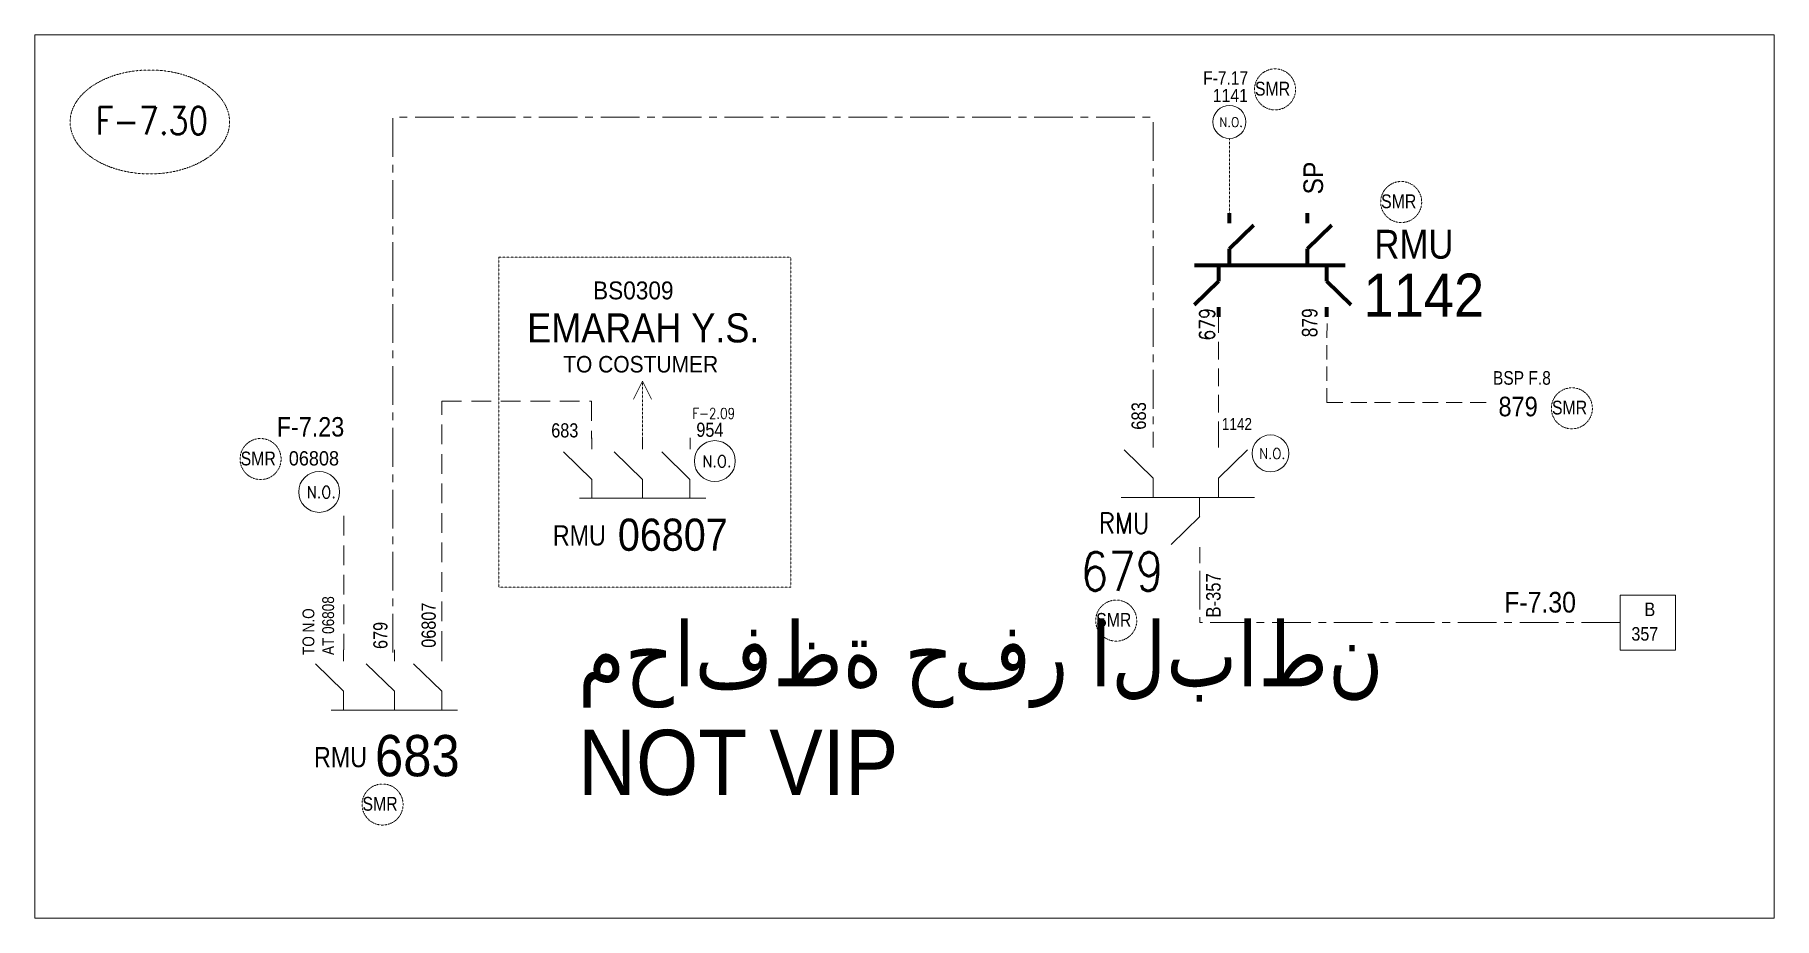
# Model space of a CAD drawing. Header units: metres. Extents: x 65984 to 144644, y -19036 to 23726.
# Drawn here: x 99493 to 100621, y -7501 to -6928 of the extents above; entities that cross this region are included whole.
import ezdxf
from ezdxf.enums import TextEntityAlignment as Align

# ---------------------------------------------------------------- set-up
doc = ezdxf.new("R2010")
doc.units = ezdxf.units.M
doc.header["$MEASUREMENT"] = 0
for name, pattern in [('( Center )', [2, 1.25, -0.25, 0.25, -0.25]), ('DGN Style 2', [0.023128, 0, -0.023128]), ('DGN Style 3', [0.013877, 0, -0.013877]), ('HIDDEN2', [2381.25, 1587.5, -793.75])]:
    doc.linetypes.add(name, pattern=pattern)
for name, color, linetype, lineweight in [('D FDR  03', 112, 'Continuous', 40), ('d_eos', 111, 'Continuous', 40), ('d_eos no', 121, 'Continuous', 40), ('d_switch', 95, 'Continuous', 40), ('d_tf no', 6, 'Continuous', 40), ('d_ug cable', 95, 'Continuous', 40), ('d_ug main line', 95, 'Continuous', 40), ('d_village name', 7, 'Continuous', 40), ('FDR  1  16', 234, 'Continuous', 40), ('FDR  3  01', 30, 'Continuous', 40), ('fedr no', 95, 'Continuous', 40), ('GRID STATION  04', 7, 'Continuous', 40), ('Level 37', 7, 'Continuous', 0), ('O H MAIN FEEDER', 4, 'Continuous', 100), ('SW N O', 114, 'Continuous', 30)]:
    doc.layers.add(name, color=color, linetype=linetype, lineweight=lineweight)
doc.styles.add('NASKHF', font='naskhf.shx', dxfattribs={"height": 8})
doc.styles.add('Style-Arial', font='arial.ttf')
doc.styles.add('Style-ENGINEERING', font='ENGINEERING.shx')
doc.styles.add('Style-msdefault', font='msdefault.shx')
doc.styles.add('Style-simplex', font='simplex.shx')
doc.styles.add('Style-STANDARD', font='STANDARD.shx')

msp = doc.modelspace()

# ---------------------------------------------------------------- texts
at = {"layer": 'D FDR  03', "color": 121, "linetype": 'DGN Style 3', "lineweight": 13, "insert": (99885.6, -7141.6), "char_height": 10.707, "attachment_point": 5, "line_spacing_factor": 0.6, "style": 'Style-ENGINEERING'}
msp.add_mtext('\\H1x;\\W0.95;TO COSTUMER', dxfattribs=at)
at = {"layer": 'd_eos no', "color": 7, "linetype": 'Continuous', "lineweight": 140, "ltscale": 0.9, "style": 'Style-Arial', "width": 0.9}
msp.add_text('SP', height=12.71, rotation=90, dxfattribs=at).set_placement((100315.4, -7031.5), align=Align.TOP_LEFT)
at = {"layer": 'd_eos no', "color": 2, "linetype": 'Continuous', "lineweight": 140, "ltscale": 1.079827, "style": 'Style-Arial', "width": 0.9}
msp.add_text('1142', height=27.97, dxfattribs=at).set_placement((100354.4, -7082.8), align=Align.TOP_LEFT)
at = {"layer": 'd_eos no', "color": 7, "linetype": 'Continuous', "lineweight": 13, "ltscale": 0.45902, "style": 'Style-msdefault', "width": 0.833333}
msp.add_text('879', height=10.08, rotation=90, dxfattribs=at).set_placement((100324.5, -7105.3), align=Align.RIGHT)
at = {"layer": 'd_eos no', "color": 7, "linetype": 'Continuous', "lineweight": 13, "style": 'Style-Arial', "width": 0.88}
msp.add_text('06807', height=20.85, dxfattribs=at).set_placement((99870.8, -7241.6), align=Align.TOP_LEFT)
at = {"layer": 'd_eos no', "color": 2, "linetype": 'Continuous', "lineweight": 13, "style": 'Style-Arial', "width": 0.88}
msp.add_text('683', height=26.77, dxfattribs=at).set_placement((99713.3, -7408.6))
at = {"layer": 'd_eos no', "color": 7, "linetype": 'Continuous', "lineweight": 13, "insert": (99845.1, -7308.1), "char_height": 42.213, "attachment_point": 1, "style": 'NASKHF'}
msp.add_mtext('\\fArial|b0|i0|c178178|p39;\\H1x;\\W0.88;محافظة حفر الباطن\\PNOT VIP', dxfattribs=at)
at = {"layer": 'd_switch', "color": 55, "linetype": 'Continuous', "lineweight": 13, "style": 'Style-msdefault', "width": 0.9}
msp.add_text('F-7.23', height=12.58, dxfattribs=at).set_placement((99649.6, -7175.8), align=Align.TOP_LEFT)
at = {"layer": 'd_switch', "color": 121, "linetype": 'Continuous', "lineweight": 13, "style": 'Style-ENGINEERING', "width": 0.857143}
msp.add_text('683', height=9.18, dxfattribs=at).set_placement((99827.6, -7179.8), align=Align.TOP_LEFT)
at = {"layer": 'd_switch', "color": 154, "linetype": 'Continuous', "lineweight": 13, "style": 'Style-ENGINEERING', "width": 0.857143}
msp.add_text('954', height=9.18, dxfattribs=at).set_placement((99921.7, -7179.4), align=Align.TOP_LEFT)
at = {"layer": 'd_switch', "color": 121, "linetype": 'Continuous', "lineweight": 13, "style": 'Style-ENGINEERING', "width": 0.857143}
for s, p in [('06807', (99743.5, -7325.3)), ('679', (99712.2, -7326.1))]:
    msp.add_text(s, height=9.18, rotation=90, dxfattribs=at).set_placement(p, align=Align.TOP_LEFT)
at = {"layer": 'd_switch', "color": 2, "linetype": 'Continuous', "lineweight": 13, "style": 'Style-msdefault', "width": 0.9}
msp.add_text('F-7.30', height=13.38, dxfattribs=at).set_placement((100445.6, -7289.1), align=Align.TOP_LEFT)
at = {"layer": 'd_switch', "color": 36, "linetype": 'Continuous', "lineweight": 13, "ltscale": 0.918261, "insert": (99666.3, -7330), "char_height": 7.669, "attachment_point": 1, "rotation": 90, "style": 'NASKHF'}
msp.add_mtext('\\FENGINEERING;\\H1x;\\W0.857143;TO N.O \\PAT 06808', dxfattribs=at)
at = {"layer": 'd_tf no', "color": 2, "linetype": 'Continuous', "lineweight": 13, "style": 'Style-msdefault', "width": 0.945946}
msp.add_text('06808', height=9.26, dxfattribs=at).set_placement((99657.4, -7197.9), align=Align.TOP_LEFT)
at = {"layer": 'd_village name', "color": 7, "linetype": 'Continuous', "lineweight": 13, "style": 'Style-Arial', "width": 0.888889}
msp.add_text('EMARAH Y.S.', height=18.815, dxfattribs=at).set_placement((99887.3, -7118), align=Align.MIDDLE_CENTER)
at = {"layer": 'FDR  3  01', "color": 121, "linetype": 'Continuous', "lineweight": 13, "style": 'Style-msdefault', "width": 0.945946}
msp.add_text('BS0309', height=11.6, dxfattribs=at).set_placement((99854.7, -7087.9), align=Align.TOP_LEFT)
at = {"layer": 'fedr no', "color": 6, "linetype": 'Continuous', "lineweight": 13, "style": 'Style-STANDARD', "width": 0.909091}
msp.add_text('F-7.30', height=18.05, dxfattribs=at).set_placement((99568.6, -6983.7), align=Align.MIDDLE_CENTER)
at = {"layer": 'fedr no', "color": 55, "linetype": 'Continuous', "lineweight": 13, "style": 'Style-STANDARD', "width": 0.909091}
msp.add_text('F-2.09', height=6.85, dxfattribs=at).set_placement((99933, -7173.4), align=Align.MIDDLE_CENTER)
at = {"layer": 'GRID STATION  04', "color": 121, "linetype": 'Continuous', "lineweight": 13, "style": 'Style-msdefault', "width": 0.888889}
for s, p in [('B', (100536.6, -7296)), ('357', (100528.1, -7311.9))]:
    msp.add_text(s, height=8.77, dxfattribs=at).set_placement(p, align=Align.TOP_LEFT)
at = {"layer": 'Level 37', "color": 55, "linetype": 'Continuous', "lineweight": 13, "ltscale": 0.741397, "style": 'Style-msdefault', "width": 0.857143}
for s, p in [('F-7.17', (100250.4, -6951.6)), ('BSP F.8', (100438.3, -7146))]:
    msp.add_text(s, height=8.8, dxfattribs=at).set_placement(p, align=Align.TOP_LEFT)
at = {"layer": 'Level 37', "color": 1, "linetype": 'Continuous', "lineweight": 13, "style": 'Style-msdefault', "width": 0.86}
for p in [(100306.8, -6967.4), (100388.6, -7040.4), (100499.4, -7174.1), (99649, -7207.1), (100203.8, -7311.7), (99728, -7430.9)]:
    msp.add_text('SMR', height=8.94, rotation=359.9996, dxfattribs=at).set_placement(p, align=Align.RIGHT)
at = {"layer": 'Level 37', "color": 2, "linetype": 'Continuous', "lineweight": 80, "ltscale": 0.702286, "style": 'Style-msdefault', "width": 0.9}
msp.add_text('1141', height=8.52, dxfattribs=at).set_placement((100256.6, -6963.1), align=Align.TOP_LEFT)
at = {"layer": 'Level 37', "color": 2, "linetype": 'Continuous', "lineweight": 80, "ltscale": 1.145407, "style": 'Style-msdefault', "width": 0.9}
msp.add_text('RMU', height=18.72, dxfattribs=at).set_placement((100361.4, -7054.4), align=Align.TOP_LEFT)
at = {"layer": 'Level 37', "color": 7, "linetype": 'Continuous', "lineweight": 13, "ltscale": 0.438371, "style": 'Style-STANDARD', "width": 0.909091}
msp.add_text('679', height=9.94, rotation=90, dxfattribs=at).set_placement((100252.9, -7115.7), align=Align.MIDDLE_CENTER)
at = {"layer": 'Level 37', "color": 2, "linetype": 'Continuous', "lineweight": 80, "ltscale": 0.899118, "style": 'Style-msdefault', "width": 0.9}
msp.add_text('879', height=12.68, dxfattribs=at).set_placement((100441.9, -7162.6), align=Align.TOP_LEFT)
at = {"layer": 'Level 37', "color": 7, "linetype": 'Continuous', "lineweight": 13, "style": 'Style-msdefault'}
for s, height, rotation, width, p in [('683', 9.37, 90, 0.857143, (100203.9, -7166.1)), ('RMU', 13.12, 0.0004, 0.86, (99863, -7245.9))]:
    msp.add_text(s, height=height, rotation=rotation, dxfattribs=dict(at, width=width)).set_placement(p, align=Align.TOP_RIGHT)
at = {"layer": 'Level 37', "color": 7, "linetype": 'Continuous', "lineweight": 13, "ltscale": 0.678191, "style": 'Style-msdefault', "width": 0.857143}
msp.add_text('1142', height=7.67, dxfattribs=at).set_placement((100262.5, -7176.4), align=Align.TOP_LEFT)
at = {"layer": 'Level 37', "color": 2, "linetype": 'Continuous', "lineweight": 13}
for s, height, style, width, p in [('RMU', 13.36, 'Style-simplex', 0.854701, (100199.1, -7244.5)), ('679', 25.13, 'Style-STANDARD', 0.909091, (100197.8, -7275.8))]:
    msp.add_text(s, height=height, dxfattribs=dict(at, style=style, width=width)).set_placement(p, align=Align.MIDDLE_CENTER)
at = {"layer": 'Level 37', "color": 7, "linetype": 'Continuous', "lineweight": 13, "style": 'Style-msdefault', "width": 0.857143}
msp.add_text('B-357', height=9.37, rotation=90, dxfattribs=at).set_placement((100252.3, -7305.7), align=Align.TOP_LEFT)
at = {"layer": 'Level 37', "color": 2, "linetype": 'Continuous', "lineweight": 13, "style": 'Style-msdefault', "width": 0.86}
msp.add_text('RMU', height=13.12, rotation=0.0004, dxfattribs=at).set_placement((99708.1, -7389.6), align=Align.TOP_RIGHT)

# ---------------------------------------------------------------- blocks, each defined once
blk = doc.blocks.new('*U1275')
at = {"layer": 'd_eos', "color": 2, "linetype": 'Continuous', "lineweight": 13, "ltscale": 1.67443}
for p, q in [((-13.36, 7.32), (17.24, 7.32)), ((-10.36, 7.32), (-10.36, 2.77)), ((1.94, 7.32), (1.94, 2.77)), ((13.44, 7.32), (13.44, 2.77)), ((-10.36, 2.77), (-17.22, -3.89)), ((1.94, 2.77), (-4.92, -3.89)), ((13.44, 2.77), (6.58, -3.89)), ((-10.36, -4.53), (-10.36, -7.3)), ((1.94, -4.53), (1.94, -7.3)), ((13.45, -4.53), (13.45, -7.3))]:
    blk.add_line(p, q, dxfattribs=at)
blk = doc.blocks.new('*U1274')
at = {"layer": 'd_eos', "color": 7, "linetype": 'Continuous', "lineweight": 13, "ltscale": 1.566059}
for p, q in [((-13.36, 7.32), (17.24, 7.32)), ((-10.36, 7.32), (-10.36, 2.77)), ((1.94, 7.32), (1.94, 2.77)), ((13.44, 7.32), (13.44, 2.77)), ((-10.36, 2.77), (-17.22, -3.89)), ((1.94, 2.77), (-4.92, -3.89)), ((13.44, 2.77), (6.58, -3.89)), ((-10.36, -4.53), (-10.36, -7.3)), ((1.94, -4.53), (1.94, -7.3)), ((13.45, -4.53), (13.45, -7.3))]:
    blk.add_line(p, q, dxfattribs=at)
blk = doc.blocks.new('*U1276')
at = {"layer": 'd_ug cable', "color": 121, "linetype": 'Continuous', "lineweight": 13}
for q in [(-2.21, -2.23), (2.18, -2.23)]:
    blk.add_line((-0.01, 2.26), q, dxfattribs=at)
blk = doc.blocks.new('*U893')
at = {"layer": 'SW N O', "color": 3, "lineweight": 13}
blk.add_circle((0, 0), 16.8, dxfattribs=at)
at = {"layer": 'SW N O', "color": 3, "lineweight": 13, "style": 'Style-STANDARD'}
blk.add_text('N.O.', height=9.6, dxfattribs=at).set_placement((1.7, -0.2), align=Align.MIDDLE_CENTER)
blk = doc.blocks.new('*U3578')
at = {"layer": 'SW N O', "color": 94, "lineweight": 13}
blk.add_circle((0, 0), 16.8, dxfattribs=at)
at = {"layer": 'SW N O', "color": 94, "lineweight": 13, "style": 'Style-STANDARD'}
blk.add_text('N.O.', height=9.6, dxfattribs=at).set_placement((1.7, -0.2), align=Align.MIDDLE_CENTER)
blk = doc.blocks.new('*U4081')
at = {"layer": 'd_eos', "color": 2, "linetype": 'Continuous', "lineweight": 211, "ltscale": 1.513334}
for p, q in [((0, -24.98), (-0.01, 18.33)), ((4.64, 12.96), (11.44, 19.96)), ((-4.66, 7.54), (-11.45, 14.54)), ((-0.01, 12.96), (4.64, 12.96)), ((12.09, 12.96), (14.91, 12.96)), ((-12.1, 7.53), (-14.93, 7.53)), ((-0.01, 7.54), (-4.66, 7.54)), ((-4.66, -14.95), (-11.45, -7.95)), ((-12.1, -14.95), (-14.93, -14.95)), ((-0.01, -14.95), (-4.66, -14.95)), ((-0.01, -18.08), (4.64, -18.08)), ((4.64, -18.08), (11.44, -25.08)), ((12.09, -18.08), (14.91, -18.08))]:
    blk.add_line(p, q, dxfattribs=at)

# ---------------------------------------------------------------- linework, layer by layer
at = {"layer": 'd_eos', "color": 7, "linetype": 'Continuous', "lineweight": 13, "ltscale": 1.708602}
for p, q in [((100217.9, -7195.4), (100217.9, -7187.8)), ((100260.3, -7195.4), (100260.3, -7187.8))]:
    msp.add_line(p, q, dxfattribs=at)
at = {"layer": 'd_eos', "color": 2, "linetype": 'Continuous', "lineweight": 13, "ltscale": 1.708602}
for p, q in [((100217.9, -7215.3), (100199.2, -7197.1)), ((100260.3, -7215.3), (100279.1, -7197.1)), ((100217.9, -7227.8), (100217.9, -7215.3)), ((100260.3, -7227.8), (100260.3, -7215.3)), ((100197.2, -7227.8), (100283.7, -7227.8)), ((100248.1, -7227.8), (100248.1, -7240.2)), ((100248.3, -7240.2), (100229.6, -7258.4)), ((100248.3, -7260.1), (100248.3, -7267.7))]:
    msp.add_line(p, q, dxfattribs=at)
at = {"layer": 'd_ug cable', "color": 121, "linetype": 'DGN Style 3', "lineweight": 13}
msp.add_line((99886.8, -7189.2), (99886.8, -7152.4), dxfattribs=at)
at = {"layer": 'd_ug cable', "color": 206, "linetype": 'DGN Style 3', "lineweight": 13, "flags": 128}
msp.add_lwpolyline([(100267.4, -6995.7), (100267.4, -7046.6)], dxfattribs=at)
at = {"layer": 'd_ug cable', "color": 36, "linetype": 'HIDDEN2', "lineweight": 13, "ltscale": 0.007227}
msp.add_lwpolyline([(100260.4, -7109.8), (100260.3, -7191.3)], dxfattribs=at)
at = {"layer": 'd_ug cable', "color": 36, "linetype": 'HIDDEN2', "lineweight": 13, "ltscale": 0.005854}
msp.add_lwpolyline([(100330.6, -7166.3), (100330.7, -7108.4)], dxfattribs=at)
at = {"layer": 'd_ug cable', "color": 121, "linetype": 'HIDDEN2', "lineweight": 13, "ltscale": 0.00803}
msp.add_lwpolyline([(99756.7, -7327.2), (99756.7, -7165.5), (99853.6, -7165.5), (99853.6, -7189.7)], dxfattribs=at)
at = {"layer": 'd_ug cable', "color": 36, "linetype": 'HIDDEN2', "lineweight": 13, "ltscale": 0.006504}
msp.add_lwpolyline([(100330.6, -7166.3), (100434.7, -7166.3)], dxfattribs=at)
at = {"layer": 'd_ug cable', "color": 36, "linetype": 'HIDDEN2', "lineweight": 13, "ltscale": 0.00803}
msp.add_lwpolyline([(99693, -7239.8), (99693, -7326.6)], dxfattribs=at)
at = {"layer": 'd_ug cable', "color": 2, "linetype": 'DGN Style 3', "lineweight": 13}
for centre in [(100297, -6963.4), (100378.8, -7036.4), (100489.5, -7170.1), (99639.1, -7203), (100194, -7307.7), (99718.2, -7426.9)]:
    msp.add_circle(centre, 13.3, dxfattribs=at)
at = {"layer": 'd_ug main line', "color": 3, "linetype": 'DGN Style 2', "lineweight": 13, "flags": 128}
msp.add_lwpolyline([(99982.9, -7286.1), (99793.7, -7286.1), (99793.7, -7072.1), (99982.9, -7072.1)], close=True, dxfattribs=at)
at = {"layer": 'FDR  1  16', "color": 1, "linetype": '( Center )', "lineweight": 13, "ltscale": 20.074812, "flags": 128}
for points in [[(99724.8, -7328.4), (99724.8, -6981.5), (100217.9, -6981.5), (100217.9, -7187.8)], [(100520.9, -7309), (100248.3, -7309), (100248.3, -7267.7)]]:
    msp.add_lwpolyline(points, dxfattribs=at)
at = {"layer": 'fedr no', "color": 82, "linetype": 'DGN Style 3', "lineweight": 13, "true_color": 0x1dc70e}
msp.add_ellipse((99567.3, -6984.5), major_axis=(51.7, 0), ratio=0.651175, dxfattribs=at)
at = {"layer": 'GRID STATION  04', "color": 121, "linetype": 'Continuous', "lineweight": 13, "ltscale": 1.292124, "flags": 128}
msp.add_lwpolyline([(100520.9, -7326.9), (100520.9, -7291.1), (100556.8, -7291.1), (100556.8, -7326.9)], close=True, dxfattribs=at)
at = {"layer": 'O H MAIN FEEDER', "color": 140, "linetype": 'Continuous', "lineweight": 13, "flags": 128}
msp.add_lwpolyline([(99492.7, -6928), (100620.7, -6928), (100620.7, -7500.6), (99492.7, -7500.6)], close=True, dxfattribs=at)

# ---------------------------------------------------------------- block references
at = {"layer": 'd_eos', "color": 2, "linetype": 'Continuous', "lineweight": 211, "ltscale": 1.513334, "xscale": 2.254253631294626, "yscale": 2.254253631294626, "zscale": 2.254253631294626, "rotation": 269.9999999999999}
msp.add_blockref('*U4081', (100301.1, -7077.3), dxfattribs=at)
at = {"layer": 'd_eos', "color": 7, "linetype": 'Continuous', "lineweight": 13, "ltscale": 1.67443, "extrusion": (0, 0, -1), "xscale": 2.676628276754427, "yscale": 2.676628276754427, "zscale": 2.676628276754427, "rotation": 180}
msp.add_blockref('*U1274', (-99881.6, -7208.8), dxfattribs=at)
at = {"layer": 'd_eos', "color": 2, "linetype": 'Continuous', "lineweight": 13, "ltscale": 1.67443, "extrusion": (0, 0, -1), "xscale": 2.676628276754427, "yscale": 2.676628276754427, "zscale": 2.676628276754427, "rotation": 180}
msp.add_blockref('*U1275', (-99720.7, -7346.1), dxfattribs=at)
at = {"layer": 'd_ug cable', "color": 121, "linetype": 'Continuous', "lineweight": 13, "xscale": 2.623095711219338, "yscale": 2.623095711219338, "zscale": 2.623095711219338}
msp.add_blockref('*U1276', (99886.8, -7158.4), dxfattribs=at)
at = {"layer": 'SW N O', "color": 3, "lineweight": 13}
for p, xscale, yscale, zscale in [((100267.4, -6984.5), 0.6370271514650997, 0.6370271514650997, 0.6370271514650997), ((100294, -7199.3), 0.7108121427514653, 0.7108121427514653, 0.7108121427514653), ((99677.1, -7224.3), 0.7897912697238503, 0.7897912697238503, 0.7897912697238503)]:
    msp.add_blockref('*U893', p, dxfattribs=dict(at, xscale=xscale, yscale=yscale, zscale=zscale))
at = {"layer": 'SW N O', "color": 94, "lineweight": 13, "xscale": 0.7897912697238503, "yscale": 0.7897912697238503, "zscale": 0.7897912697238503}
msp.add_blockref('*U3578', (99933.7, -7204.3), dxfattribs=at)

msp.set_redraw_order([(e.dxf.handle, doc.entitydb.next_handle()) for e in msp.query("TEXT MTEXT ATTDEF DIMENSION ARC_DIMENSION")])  # texts and dimensions are drawn at this point

doc.saveas('drawing.dxf')
